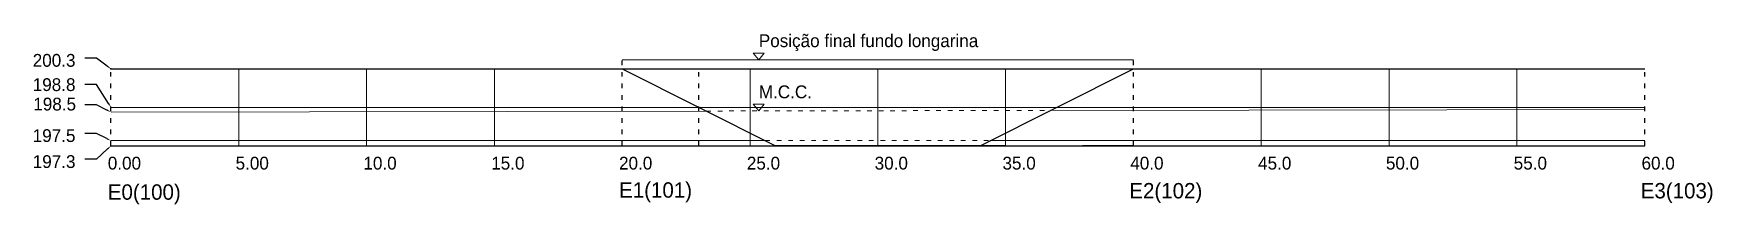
# Model space of a CAD drawing. Extents: x -3 to 144, y 0 to 202.
# Drawn here: x 78 to 143.7, y 195 to 201.7 of the extents above; entities that cross this region are included whole.
import ezdxf
from ezdxf import colors
from ezdxf.entities.mleader import LeaderData, LeaderLine
from ezdxf.math import Vec2, Vec3

# ---------------------------------------------------------------- set-up
doc = ezdxf.new("R2010")
doc.units = 0
doc.header["$MEASUREMENT"] = 0
doc.linetypes.add('ACAD_ISO03W100', pattern=[30, 12, -18])
doc.layers.add('PAREDE', color=7, linetype='CONTINUOUS')
doc.styles.add('PADRÃO', font='', dxfattribs={"height": 0.2})
doc.styles.get('PADRÃO').set_extended_font_data('AvantGarde Bk BT')

msp = doc.modelspace()

# ---------------------------------------------------------------- texts
at = {"layer": 'PAREDE', "color": 30, "ltscale": 0.015, "insert": (106.363, 201.68), "char_height": 0.5, "attachment_point": 1, "style": 'PADRÃO'}
msp.add_mtext_dynamic_manual_height_columns('Posição final fundo longarina', width=12.42388, gutter_width=1, heights=[0.916], dxfattribs=at)
at = {"layer": 'PAREDE', "color": 1, "ltscale": 0.015, "char_height": 0.5, "attachment_point": 1, "style": 'PADRÃO'}
for s, insert in [('200.3', (77.958, 200.914)), ('198.8', (77.958, 199.966)), ('197.5', (77.957, 197.976)), ('197.3', (77.958, 196.961)), ('0.00', (80.895, 196.9)), ('5.00', (85.895, 196.9)), ('10.0', (90.895, 196.9)), ('15.0', (95.895, 196.9)), ('20.0', (100.895, 196.9)), ('25.0', (105.895, 196.9)), ('30.0', (110.895, 196.9)), ('35.0', (115.895, 196.9)), ('40.0', (120.895, 196.9)), ('45.0', (125.895, 196.9)), ('50.0', (130.895, 196.9)), ('55.0', (135.895, 196.9)), ('60.0', (140.895, 196.9))]:
    msp.add_mtext_dynamic_manual_height_columns(s, width=0.46469, gutter_width=1, heights=[0], dxfattribs=dict(at, insert=insert))
at = {"layer": 'PAREDE', "color": 3, "ltscale": 0.015, "char_height": 0.5, "attachment_point": 1, "style": 'PADRÃO'}
for s, width, insert in [('M.C.C.', 4.93161, (106.363, 199.684)), ('198.5', 0.46469, (77.98, 199.206))]:
    msp.add_mtext_dynamic_manual_height_columns(s, width=width, gutter_width=1, heights=[0], dxfattribs=dict(at, insert=insert))
at = {"layer": 'PAREDE', "ltscale": 0.015, "char_height": 0.6, "attachment_point": 1, "style": 'PADRÃO'}
for s, insert in [('E0(100)', (80.895, 195.822)), ('E1(101)', (100.897, 195.902)), ('E2(102)', (120.858, 195.874)), ('E3(103)', (140.864, 195.874))]:
    msp.add_mtext_dynamic_manual_height_columns(s, width=0.46469, gutter_width=1, heights=[0], dxfattribs=dict(at, insert=insert))

# ---------------------------------------------------------------- linework, layer by layer
at = {"layer": 'PAREDE', "color": 5, "ltscale": 0.015}
for p, q in [((81.02, 200.328), (101.02, 200.328)), ((101.02, 200.328), (107.02, 197.328)), ((115.02, 197.328), (121.02, 200.328)), ((121.02, 200.328), (141.02, 200.328)), ((115.02, 197.328), (107.02, 197.328))]:
    msp.add_line(p, q, dxfattribs=at)
at = {"layer": 'PAREDE', "color": 1, "linetype": 'ACAD_ISO03W100', "ltscale": 0.015}
for p, q in [((81.02, 197.328), (81.02, 200.328)), ((101.02, 197.328), (101.014, 200.679)), ((121.02, 197.328), (121.02, 200.685)), ((141.02, 197.328), (141.02, 200.328))]:
    msp.add_line(p, q, dxfattribs=at)
at = {"layer": 'PAREDE', "linetype": 'Continuous', "lineweight": 5, "ltscale": 0.015}
msp.add_line((86.02, 197.329), (86.02, 200.328), dxfattribs=at)
at = {"layer": 'PAREDE', "linetype": 'ByBlock', "lineweight": 5, "ltscale": 0.015}
for p, q in [((91.02, 197.328), (91.02, 200.328)), ((96.02, 197.328), (96.02, 200.328)), ((106.02, 197.328), (106.02, 200.328)), ((111.02, 197.328), (111.02, 200.328)), ((116.02, 197.328), (116.02, 200.328)), ((126.02, 197.328), (126.02, 200.328)), ((131.02, 197.328), (131.02, 200.328)), ((136.02, 197.328), (136.02, 200.328)), ((111.02, 197.328), (111.02, 198.728)), ((111.02, 197.328), (111.02, 198.228)), ((111.02, 197.328), (111.02, 197.428))]:
    msp.add_line(p, q, dxfattribs=at)
at = {"layer": 'PAREDE', "ltscale": 0.015}
for p, q in [((101.02, 200.328), (121.02, 200.328)), ((81.02, 197.328), (141.02, 197.328)), ((81.02, 197.328), (86.02, 197.328)), ((86.02, 197.328), (91.02, 197.328)), ((91.02, 197.328), (96.02, 197.328)), ((96.02, 197.328), (101.02, 197.328)), ((101.02, 197.328), (106.02, 197.328)), ((106.02, 197.328), (108.02, 197.328)), ((106.02, 197.328), (107.02, 197.328)), ((111.02, 197.328), (116.02, 197.328)), ((116.02, 197.328), (115.02, 197.328)), ((116.02, 197.328), (121.02, 197.328)), ((121.02, 197.328), (119.02, 197.328)), ((121.02, 197.328), (126.02, 197.328)), ((126.02, 197.328), (131.02, 197.328)), ((131.02, 197.328), (136.02, 197.328))]:
    msp.add_line(p, q, dxfattribs=at)
at = {"layer": 'PAREDE', "color": 30, "linetype": 'ByBlock', "lineweight": 5, "ltscale": 0.015}
for points in [[(101.02, 200.679), (104.303, 200.685), (121.02, 200.685)], [(106.363, 200.685), (106.363, 200.685), (106.577, 200.944), (106.148, 200.944), (106.363, 200.685)]]:
    msp.add_lwpolyline(points, dxfattribs=at)
at = {"layer": 'PAREDE', "color": 1, "linetype": 'ACAD_ISO03W100', "ltscale": 0.015}
msp.add_lwpolyline([(104.02, 197.328), (104.02, 197.328), (104.02, 200.328)], dxfattribs=at)
at = {"layer": 'PAREDE', "linetype": 'ByBlock', "lineweight": 5, "ltscale": 0.015}
for points in [[(81.02, 198.828), (141.02, 198.828)], [(81.02, 197.528), (81.02, 197.528), (106.62, 197.528)], [(115.42, 197.528), (141.02, 197.528)]]:
    msp.add_lwpolyline(points, dxfattribs=at)
at = {"layer": 'PAREDE', "color": 3, "linetype": 'ByBlock', "lineweight": 5, "ltscale": 0.015}
for points in [[(104.306, 198.685), (81.021, 198.644)], [(106.363, 198.689), (106.363, 198.689), (106.577, 198.948), (106.148, 198.948), (106.363, 198.689)], [(117.782, 198.709), (141.02, 198.75)]]:
    msp.add_lwpolyline(points, dxfattribs=at)
at = {"layer": 'PAREDE', "color": 3, "linetype": 'ACAD_ISO03W100', "lineweight": 5, "ltscale": 0.015}
msp.add_lwpolyline([(104.306, 198.685), (117.782, 198.709)], dxfattribs=at)
at = {"layer": 'PAREDE', "color": 4, "linetype": 'ACAD_ISO03W100', "lineweight": 5, "ltscale": 0.015}
msp.add_lwpolyline([(106.62, 197.528), (115.42, 197.528)], dxfattribs=at)
at = {"layer": 'PAREDE', "ltscale": 0.015}
for p in [(81.02, 200.328), (81.02, 198.828), (81.02, 197.328)]:
    msp.add_point(p, dxfattribs=at)

msp.set_redraw_order([(e.dxf.handle, doc.entitydb.next_handle()) for e in msp.query("TEXT MTEXT ATTDEF DIMENSION ARC_DIMENSION")])  # texts and dimensions are drawn at this point

# ---------------------------------------------------------------- leaders
at = {"layer": 'PAREDE', "color": 1, "linetype": 'ByBlock', "lineweight": 5, "ltscale": 0.015}
ml = msp.add_multileader_mtext('Standard', dxfattribs=at)
ml.set_content('', color=1)
ml.set_leader_properties()
ml.build(insert=Vec2(0, 0))
ml.multileader.update_dxf_attribs({"text_right_attachment_type": 6, "dogleg_length": 0.36, "arrow_head_size": 0.18})
ctx = ml.context
ctx.base_point, ctx.char_height, ctx.arrow_head_size, ctx.landing_gap_size, ctx.plane_origin = Vec3(79.908, 200.844), 0.18, 0.18, 0.09, Vec3(81.02, 200.328)
ctx.right_attachment, ctx.text_align_type = 6, 2
notes = []
notes.append((ctx, [(0, (1, 1, 0), (80.448, 200.754), (-1, 0), 0.36, [(0, [(81.02, 200.328)], 0, [])])]))
ctx.mtext.insert, ctx.mtext.alignment, ctx.mtext.flow_direction = Vec3(79.998, 200.934), 3, 5
ml = msp.add_multileader_mtext('Standard', dxfattribs=at)
ml.set_content('', color=1)
ml.set_leader_properties()
ml.build(insert=Vec2(0, 0))
ml.multileader.update_dxf_attribs({"text_right_attachment_type": 6, "dogleg_length": 0.36, "arrow_head_size": 0.18})
ctx = ml.context
ctx.base_point, ctx.char_height, ctx.arrow_head_size, ctx.landing_gap_size, ctx.plane_origin = Vec3(79.908, 199.812), 0.18, 0.18, 0.09, Vec3(81.02, 198.828)
ctx.right_attachment, ctx.text_align_type = 6, 2
notes.append((ctx, [(0, (1, 1, 0), (80.448, 199.722), (-1, 0), 0.36, [(0, [(81.02, 198.828)], 0, [])])]))
ctx.mtext.insert, ctx.mtext.alignment, ctx.mtext.flow_direction = Vec3(79.998, 199.902), 3, 5
at = {"layer": 'PAREDE', "color": 3, "linetype": 'ByBlock', "lineweight": 5, "ltscale": 0.015}
ml = msp.add_multileader_mtext('Standard', dxfattribs=at)
ml.set_content('', color=3)
ml.set_leader_properties()
ml.build(insert=Vec2(0, 0))
ml.multileader.update_dxf_attribs({"text_right_attachment_type": 6, "dogleg_length": 0.36, "arrow_head_size": 0.18})
ctx = ml.context
ctx.base_point, ctx.char_height, ctx.arrow_head_size, ctx.landing_gap_size, ctx.plane_origin = Vec3(79.908, 199.016), 0.18, 0.18, 0.09, Vec3(81.021, 198.644)
ctx.right_attachment, ctx.text_align_type = 6, 2
notes.append((ctx, [(0, (1, 1, 0), (80.448, 198.926), (-1, 0), 0.36, [(0, [(81.021, 198.644)], 0, [])])]))
ctx.mtext.insert, ctx.mtext.alignment, ctx.mtext.flow_direction = Vec3(79.998, 199.106), 3, 5
at = {"layer": 'PAREDE', "color": 1, "linetype": 'ByBlock', "lineweight": 5, "ltscale": 0.015}
ml = msp.add_multileader_mtext('Standard', dxfattribs=at)
ml.set_content('', color=1)
ml.set_leader_properties()
ml.build(insert=Vec2(0, 0))
ml.multileader.update_dxf_attribs({"text_right_attachment_type": 6, "dogleg_length": 0.36, "arrow_head_size": 0.18})
ctx = ml.context
ctx.base_point, ctx.char_height, ctx.arrow_head_size, ctx.landing_gap_size, ctx.plane_origin = Vec3(79.908, 197.897), 0.18, 0.18, 0.09, Vec3(81.02, 197.528)
ctx.right_attachment, ctx.text_align_type = 6, 2
notes.append((ctx, [(0, (1, 1, 0), (80.448, 197.807), (-1, 0), 0.36, [(0, [(81.02, 197.528)], 0, [])])]))
ctx.mtext.insert, ctx.mtext.alignment, ctx.mtext.flow_direction = Vec3(79.998, 197.987), 3, 5
ml = msp.add_multileader_mtext('Standard', dxfattribs=at)
ml.set_content('', color=1)
ml.set_leader_properties()
ml.build(insert=Vec2(0, 0))
ml.multileader.update_dxf_attribs({"text_right_attachment_type": 6, "dogleg_length": 0.36, "arrow_head_size": 0.18})
ctx = ml.context
ctx.base_point, ctx.char_height, ctx.arrow_head_size, ctx.landing_gap_size, ctx.plane_origin = Vec3(79.908, 196.892), 0.18, 0.18, 0.09, Vec3(81.02, 197.328)
ctx.right_attachment, ctx.text_align_type = 6, 2
notes.append((ctx, [(0, (1, 1, 0), (80.448, 196.802), (-1, 0), 0.36, [(0, [(81.02, 197.328)], 0, [])])]))
ctx.mtext.insert, ctx.mtext.alignment, ctx.mtext.flow_direction = Vec3(79.998, 196.982), 3, 5
for ctx, leaders in notes:
    for number, flags, end, landing, length, lines in leaders:
        leader = LeaderData()
        leader.index, (leader.has_last_leader_line, leader.has_dogleg_vector, leader.attachment_direction) = number, flags
        leader.last_leader_point, leader.dogleg_vector, leader.dogleg_length = Vec3(end), Vec3(landing), length
        for number, points, colour, breaks in lines:
            line = LeaderLine()
            line.index, line.vertices, line.color, line.breaks = number, Vec3.list(points), colors.encode_raw_color(colour), breaks
            leader.lines.append(line)
        ctx.leaders.append(leader)

doc.saveas('drawing.dxf')
